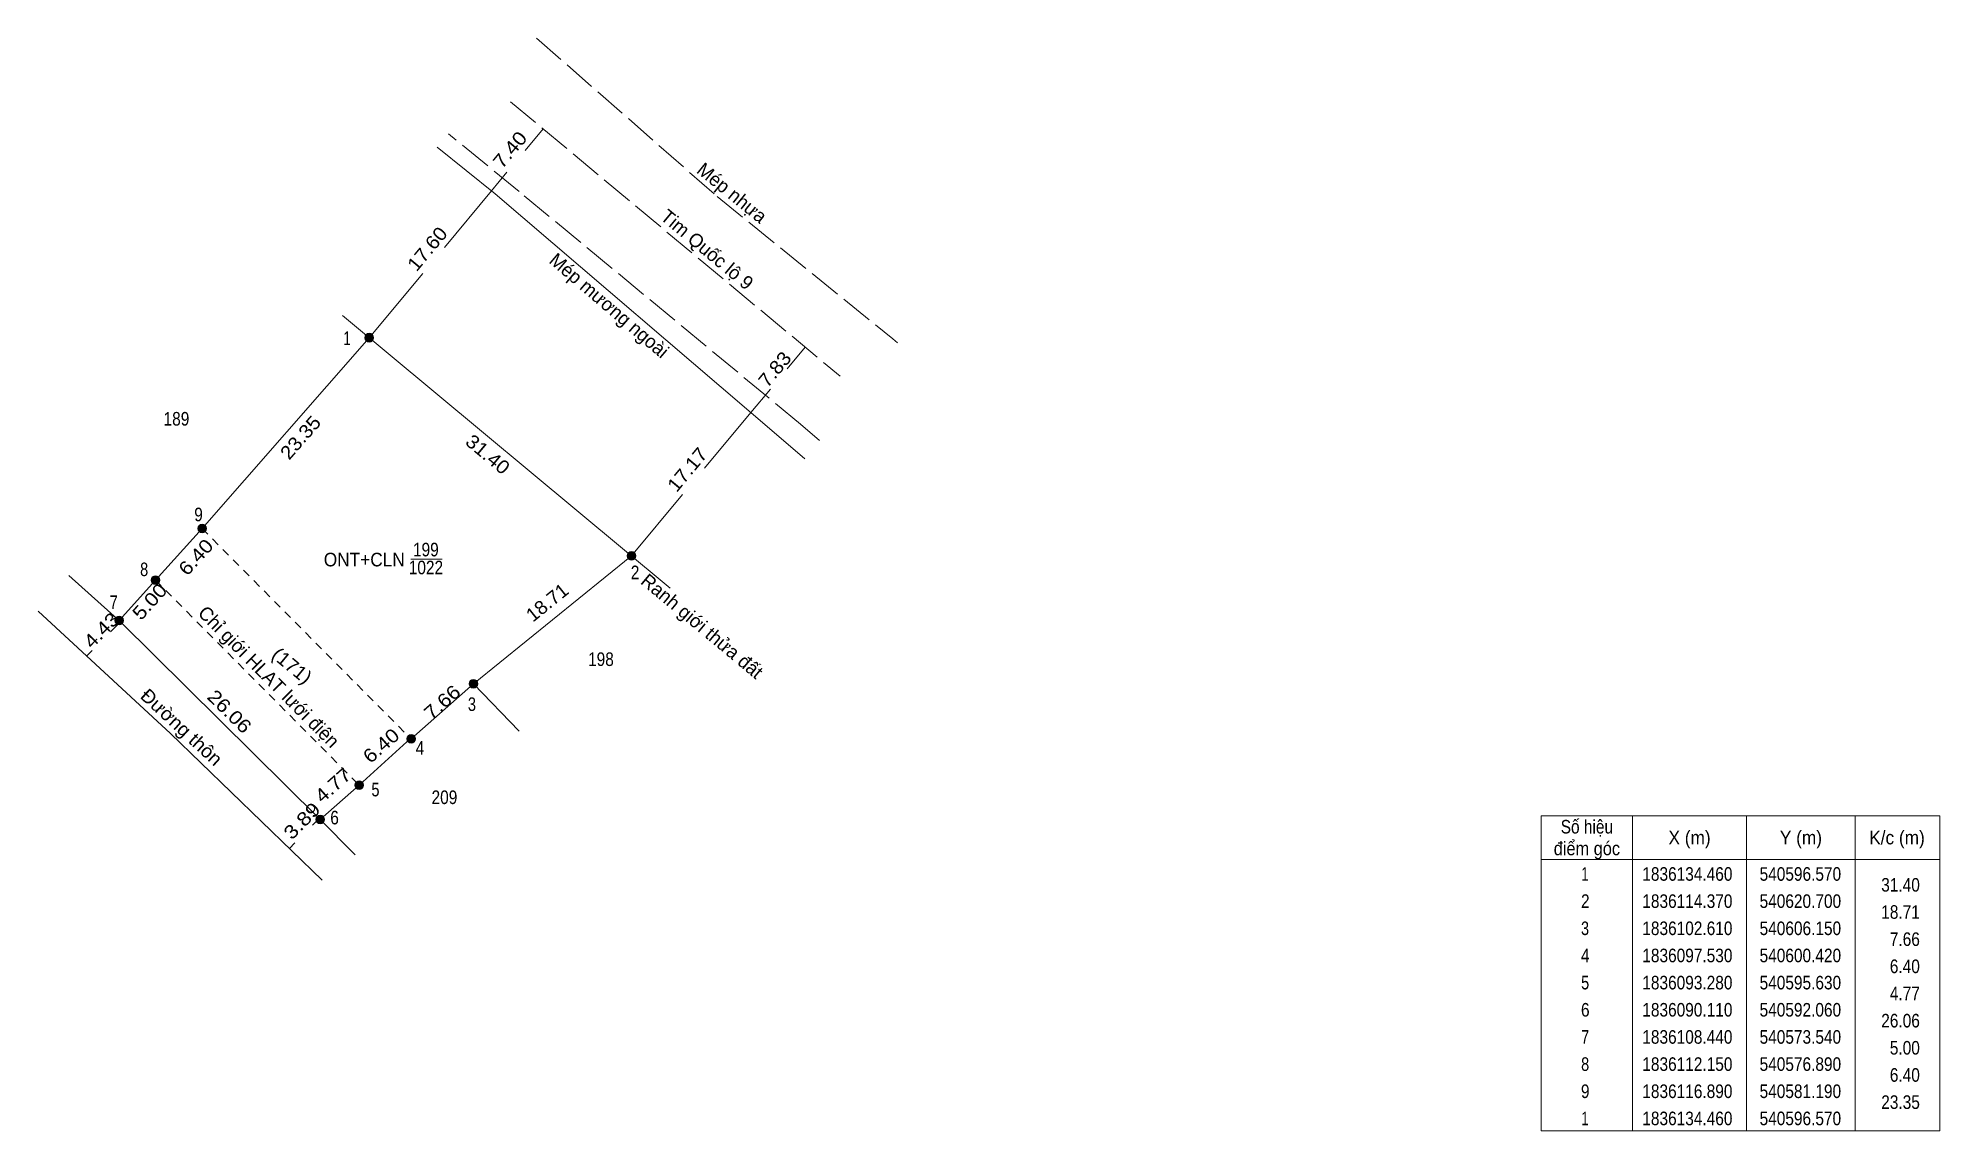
# Model space of a CAD drawing. Header units: metres. Extents: x 540251 to 540741, y 1835892 to 1836162.
# Drawn here: x 540566.1 to 540741.2, y 1836061.4 to 1836162 of the extents above; entities that cross this region are included whole.
import ezdxf
from ezdxf.enums import TextEntityAlignment as Align

# ---------------------------------------------------------------- set-up
doc = ezdxf.new("R2010")
doc.units = ezdxf.units.M
doc.header["$LTSCALE"] = 0.5
doc.linetypes.add('LONG_DASHED', pattern=[7.5, 6, -1.5])
doc.linetypes.add('SHORT_DASHED', pattern=[2.7, 1.5, -1.2])
for name, color, linetype, lineweight in [('1', 7, 'Continuous', 13), ('10', 7, 'Continuous', 13), ('17', 7, 'Continuous', 13), ('22', 7, 'LONG_DASHED', 13), ('23', 7, 'Continuous', 13), ('59', 7, 'SHORT_DASHED', 13), ('63', 7, 'Continuous', 13)]:
    doc.layers.add(name, color=color, linetype=linetype, lineweight=lineweight)
doc.layers.add('12', color=7, linetype='Continuous')

msp = doc.modelspace()

# ---------------------------------------------------------------- texts
at = {"layer": '1'}
for s, width, p in [('189', 0.85, (540578.82, 1836126.37)), ('199', 0.85, (540601.78, 1836114.33)), ('ONT+CLN', 0.95, (540596.11, 1836113.41)), ('1022', 0.85, (540601.785, 1836112.68)), ('198', 0.85, (540617.895, 1836104.24)), ('209', 0.85, (540603.49, 1836091.53))]:
    msp.add_text(s, height=1.25, dxfattribs=dict(at, width=width)).set_placement(p, align=Align.CENTER)
at = {"layer": '12', "width": 1.05}
msp.add_text('(171)', height=1.25, rotation=320.433, dxfattribs=at).set_placement((540589.0569, 1836103.7831), align=Align.CENTER)
at = {"layer": '63'}
for s, rotation, width, p in [('7.40', 50.204, 1.15, (540610.0029, 1836151.36)), ('17.60', 50.211, 1.1, (540602.395, 1836142.235)), ('7.83', 50.232, 1.1, (540634.3769, 1836131.1502)), ('23.35', 48.803, 1.1, (540590.7092, 1836124.8583)), ('31.40', 320.22, 1.1, (540607.0801, 1836123.2396)), ('17.17', 50.199, 1.1, (540626.3289, 1836121.9149)), ('6.40', 47.787, 1.15, (540581.0745, 1836113.8401)), ('5.00', 47.919, 1.15, (540576.8194, 1836109.7511)), ('18.71', 38.947, 1.05, (540613.3372, 1836109.6022)), ('4.43', 45.274, 1.15, (540572.3568, 1836107.0902)), ('Đường thôn', 317.244, 1.05, (540578.8657, 1836098.1513)), ('26.06', 315.295, 1.15, (540583.2653, 1836099.6124)), ('7.66', 41.559, 1.15, (540603.6954, 1836100.4392)), ('6.40', 41.582, 1.15, (540598.0752, 1836096.44)), ('4.77', 41.604, 1.15, (540593.645, 1836092.7931)), ('3.89', 45.208, 1.2, (540590.8143, 1836089.5447))]:
    msp.add_text(s, height=1.25, rotation=rotation, dxfattribs=dict(at, width=width)).set_placement(p, align=Align.CENTER)
for s, rotation, p in [('Mép nhựa', 320.949, (540629.5662, 1836147.3079)), ('Tim Quốc lộ 9', 320.219, (540627.2651, 1836142.092)), ('Mép mương ngoài', 319.448, (540618.2437, 1836136.9484)), ('Ranh giới thửa đất', 320.222, (540626.8051, 1836107.4282)), ('Chỉ giới HLAT lưới điện', 314.802, (540586.8821, 1836102.8054))]:
    msp.add_text(s, height=1.25, rotation=rotation, dxfattribs=at).set_placement(p, align=Align.CENTER)
for s, width, p in [(' 1', 0.75, (540594.87, 1836133.78)), (' 9', 0.85, (540581.25, 1836117.56)), (' 8', 0.8, (540576.22, 1836112.51)), (' 2', 0.85, (540621.43, 1836112.23)), (' 7', 0.8, (540573.42, 1836109.48)), (' 3', 0.8, (540606.39, 1836100.1)), (' 4', 0.85, (540601.63, 1836096.07)), (' 5', 0.8, (540597.51, 1836092.24)), (' 6', 0.85, (540593.77, 1836089.66)), ('31.40', 0.85, (540739.3, 1836083.47)), ('18.71', 0.85, (540739.3, 1836080.97)), ('7.66', 0.85, (540739.3, 1836078.47)), ('6.40', 0.85, (540739.3, 1836075.97)), ('4.77', 0.85, (540739.3, 1836073.47)), ('26.06', 0.85, (540739.3, 1836070.97)), ('5.00', 0.85, (540739.3, 1836068.47)), ('6.40', 0.85, (540739.3, 1836065.97)), ('23.35', 0.85, (540739.3, 1836063.47))]:
    msp.add_text(s, height=1.25, dxfattribs=dict(at, width=width)).set_placement(p, align=Align.RIGHT)
for s, width, p in [('Số hiệu', 0.85, (540708.65, 1836088.82)), ('X (m)', 0.95, (540718.1, 1836087.82)), ('Y (m)', 0.95, (540728.355, 1836087.82)), ('K/c (m)', 0.95, (540737.195, 1836087.82)), ('điểm góc', 0.9, (540708.65, 1836086.82)), (' 1', 0.75, (540708.3, 1836084.47)), ('1836134.460', 0.85, (540717.9, 1836084.47)), ('540596.570', 0.85, (540728.3, 1836084.47)), (' 2', 0.85, (540708.305, 1836081.97)), ('1836114.370', 0.85, (540717.9, 1836081.97)), ('540620.700', 0.85, (540728.3, 1836081.97)), (' 3', 0.8, (540708.295, 1836079.47)), ('1836102.610', 0.85, (540717.9, 1836079.47)), ('540606.150', 0.85, (540728.3, 1836079.47)), (' 4', 0.85, (540708.3, 1836076.97)), ('1836097.530', 0.85, (540717.9, 1836076.97)), ('540600.420', 0.85, (540728.3, 1836076.97)), (' 5', 0.8, (540708.305, 1836074.47)), ('1836093.280', 0.85, (540717.9, 1836074.47)), ('540595.630', 0.85, (540728.3, 1836074.47)), (' 6', 0.85, (540708.305, 1836071.97)), ('1836090.110', 0.85, (540717.9, 1836071.97)), ('540592.060', 0.85, (540728.3, 1836071.97)), (' 7', 0.8, (540708.305, 1836069.47)), ('1836108.440', 0.85, (540717.9, 1836069.47)), ('540573.540', 0.85, (540728.3, 1836069.47)), (' 8', 0.8, (540708.305, 1836066.97)), ('1836112.150', 0.85, (540717.9, 1836066.97)), ('540576.890', 0.85, (540728.3, 1836066.97)), (' 9', 0.85, (540708.3, 1836064.47)), ('1836116.890', 0.85, (540717.9, 1836064.47)), ('540581.190', 0.85, (540728.3, 1836064.47)), (' 1', 0.75, (540708.3, 1836061.97)), ('1836134.460', 0.85, (540717.9, 1836061.97)), ('540596.570', 0.85, (540728.3, 1836061.97))]:
    msp.add_text(s, height=1.25, dxfattribs=dict(at, width=width)).set_placement(p, align=Align.CENTER)

# ---------------------------------------------------------------- hatches: boundary and pattern name
at = {"layer": '63'}
for points in [[(540596.97, 1836134.46, 1), (540596.17, 1836134.46, 1)], [(540581.59, 1836116.89, 1), (540580.79, 1836116.89, 1)], [(540621.1, 1836114.37, 1), (540620.3, 1836114.37, 1)], [(540577.29, 1836112.15, 1), (540576.49, 1836112.15, 1)], [(540573.94, 1836108.44, 1), (540573.14, 1836108.44, 1)], [(540606.55, 1836102.61, 1), (540605.75, 1836102.61, 1)], [(540600.82, 1836097.53, 1), (540600.02, 1836097.53, 1)], [(540596.03, 1836093.28, 1), (540595.23, 1836093.28, 1)], [(540592.46, 1836090.11, 1), (540591.66, 1836090.11, 1)]]:
    msp.add_hatch(color=256, dxfattribs=at).paths.add_polyline_path(points)

# ---------------------------------------------------------------- linework, layer by layer
at = {"layer": '1'}
for p, q in [((540576.89, 1836112.15), (540581.19, 1836116.89)), ((540595.63, 1836093.28), (540600.38, 1836097.57))]:
    msp.add_line(p, q, dxfattribs=at)
at = {"layer": '10'}
for p, q in [((540596.57, 1836134.46), (540581.19, 1836116.89)), ((540620.7, 1836114.37), (540606.15, 1836102.61)), ((540576.89, 1836112.15), (540573.54, 1836108.44)), ((540606.15, 1836102.61), (540600.42, 1836097.53)), ((540606.15, 1836102.61), (540610.36, 1836098.25)), ((540595.63, 1836093.28), (540592.06, 1836090.11))]:
    msp.add_line(p, q, dxfattribs=at)
at = {"layer": '17', "linetype": 'LONG_DASHED'}
msp.add_line((540609.56, 1836156.18), (540639.91, 1836130.91), dxfattribs=at)
at = {"layer": '17'}
for p, q in [((540612.57, 1836153.67), (540610.93, 1836151.69)), ((540609.24, 1836149.68), (540607.83, 1836147.98)), ((540607.83, 1836147.98), (540603.48, 1836142.76)), ((540601.49, 1836140.37), (540596.57, 1836134.46)), ((540594.11, 1836136.51), (540624.26, 1836111.41)), ((540636.7, 1836133.58), (540635.05, 1836131.6)), ((540633.49, 1836129.72), (540631.69, 1836127.56)), ((540631.69, 1836127.56), (540627.42, 1836122.45)), ((540625.41, 1836120.02), (540620.7, 1836114.37))]:
    msp.add_line(p, q, dxfattribs=at)
at = {"layer": '22'}
for p, q in [((540611.96, 1836162.04), (540628.6, 1836147.45)), ((540628.6, 1836147.45), (540644.76, 1836134.34)), ((540644.76, 1836134.34), (540645.2, 1836133.98))]:
    msp.add_line(p, q, dxfattribs=at)
msp.add_lwpolyline([(540638.01, 1836125.01), (540636.26, 1836126.5), (540610.38, 1836147.9), (540603.87, 1836153.21)], dxfattribs=at)
at = {"layer": '23'}
for p, q in [((540602.83, 1836152), (540608.15, 1836147.7)), ((540608.15, 1836147.7), (540634.27, 1836125.35)), ((540634.27, 1836125.35), (540636.65, 1836123.31)), ((540573.68, 1836108.31), (540568.91, 1836112.58)), ((540578.28, 1836098.02), (540566.08, 1836109.3)), ((540591.96, 1836090.21), (540573.68, 1836108.31)), ((540578.28, 1836098.02), (540592.22, 1836084.54)), ((540595.28, 1836086.86), (540591.96, 1836090.21))]:
    msp.add_line(p, q, dxfattribs=at)
at = {"layer": '59'}
for p, q in [((540581.19, 1836116.89), (540600.38, 1836097.57)), ((540576.89, 1836112.15), (540595.63, 1836093.28))]:
    msp.add_line(p, q, dxfattribs=at)
at = {"layer": '63'}
for p, q in [((540600.41, 1836114.08), (540603.29, 1836114.08)), ((540572.75, 1836107.37), (540573.68, 1836108.31)), ((540570.56, 1836105.16), (540571.07, 1836105.67)), ((540712.85, 1836090.44), (540712.85, 1836061.44)), ((540723.35, 1836090.44), (540723.35, 1836061.44)), ((540733.35, 1836090.44), (540733.35, 1836061.44)), ((540591.33, 1836089.58), (540591.96, 1836090.21)), ((540589.22, 1836087.45), (540589.72, 1836087.95)), ((540704.45, 1836086.44), (540741.15, 1836086.44))]:
    msp.add_line(p, q, dxfattribs=at)
msp.add_lwpolyline([(540704.45, 1836090.44), (540741.15, 1836090.44), (540741.15, 1836061.44), (540704.45, 1836061.44)], close=True, dxfattribs=at)
for centre in [(540596.57, 1836134.46), (540581.19, 1836116.89), (540620.7, 1836114.37), (540576.89, 1836112.15), (540573.54, 1836108.44), (540606.15, 1836102.61), (540600.42, 1836097.53), (540595.63, 1836093.28), (540592.06, 1836090.11)]:
    msp.add_circle(centre, 0.4, dxfattribs=at)

msp.set_redraw_order([(e.dxf.handle, doc.entitydb.next_handle()) for e in msp.query("TEXT MTEXT ATTDEF DIMENSION ARC_DIMENSION")])  # texts and dimensions are drawn at this point

doc.saveas('drawing.dxf')
